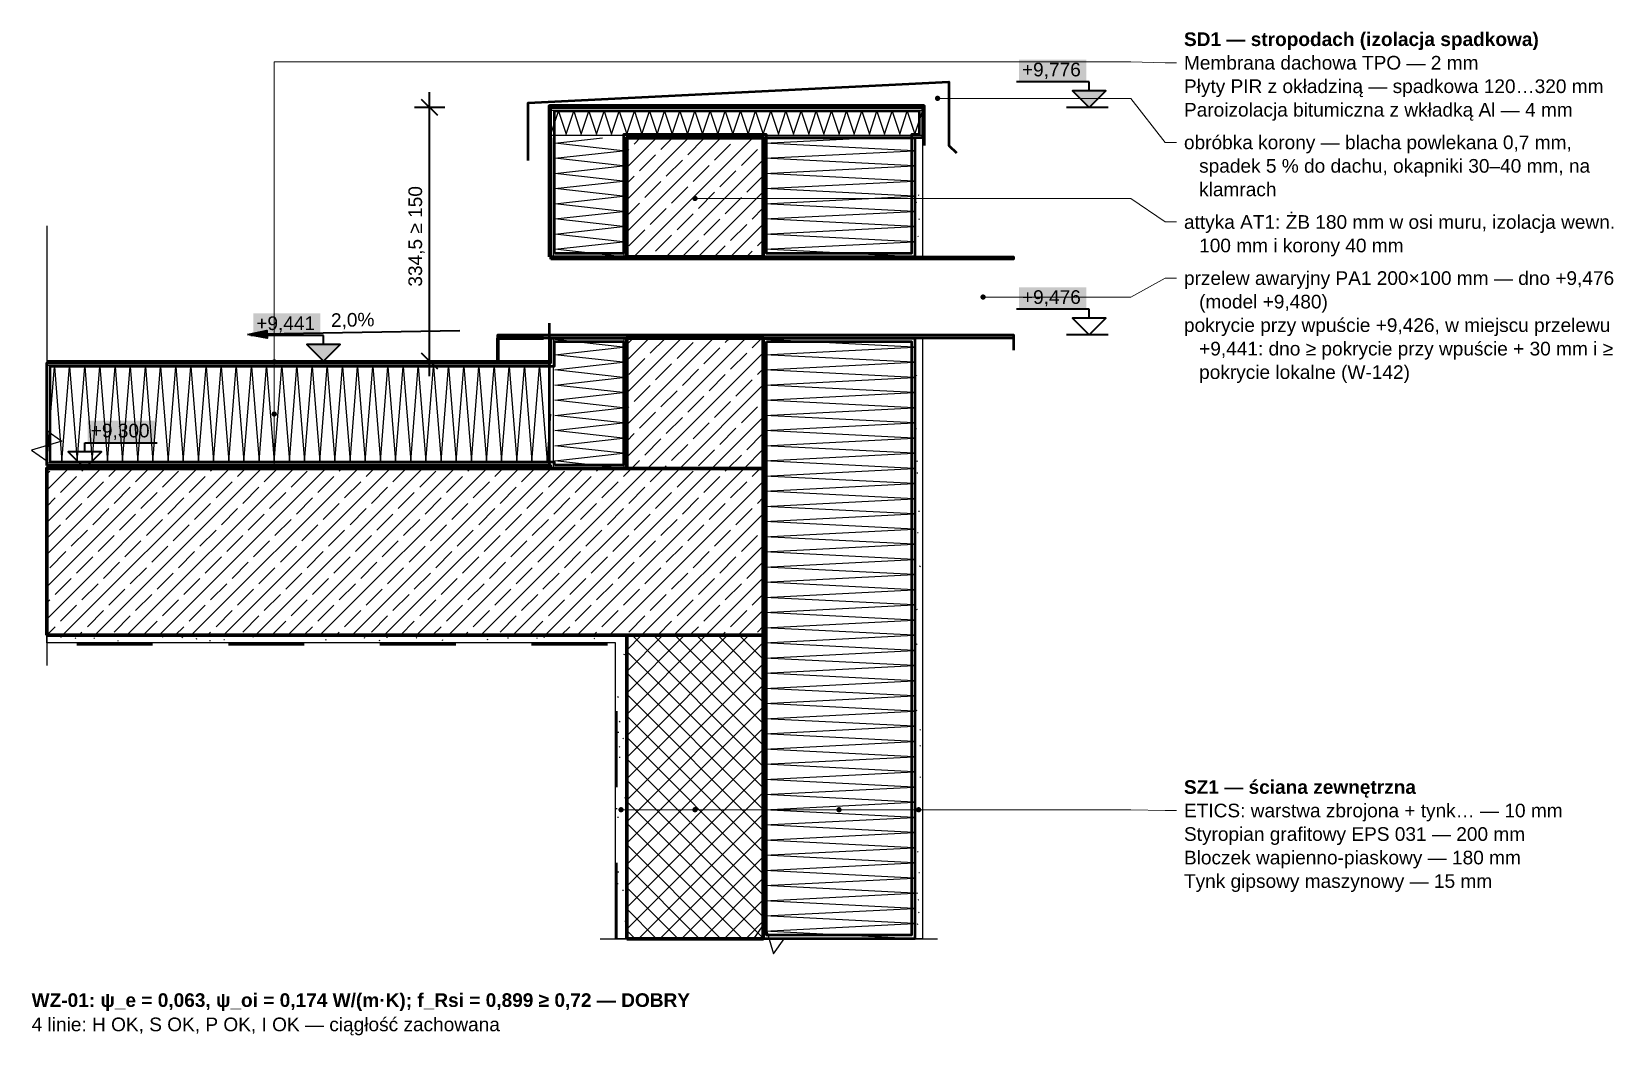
# Model space of a CAD drawing. Header units: metres. Extents: x -0.8 to 45.3, y -0.9 to 0.6.
# Drawn here: x -0.77 to 1.316, y -0.747 to 0.576 of the extents above; entities that cross this region are included whole.
import ezdxf

# ---------------------------------------------------------------- set-up
doc = ezdxf.new("R2010")
doc.units = ezdxf.units.M
doc.linetypes.add('KRESKOWA', pattern=[5.25, 4.2, -1.05])
for name, color, linetype, lineweight, true_color in [('A-DET-HYDRO', 5, 'Continuous', 50, 0x1565c0), ('A-DET-IZOL', 30, 'Continuous', 35, 0xef6c00), ('A-DET-PARO', 6, 'Continuous', 35, 0x7b1fa2), ('A-DET-SZCZEL', 1, 'KRESKOWA', 35, 0xd32f2f)]:
    doc.layers.add(name, color=color, linetype=linetype, lineweight=lineweight, true_color=true_color)
for name, color, linetype, lineweight in [('A-DET-OBROBKI', 7, 'Continuous', 35), ('A-DET-OPIS', 2, 'Continuous', 25), ('A-DET-PRZERWA', 8, 'Continuous', 25), ('A-KRESKOWANIE', 8, 'Continuous', 18), ('A-MASKA', 7, 'Continuous', 18), ('A-OPISY', 2, 'Continuous', 25), ('A-RZEDNE', 1, 'Continuous', 25), ('A-SCIANY-IZOL', 4, 'Continuous', 35), ('A-SCIANY-KONSTR', 7, 'Continuous', 50), ('A-SCIANY-WYK', 8, 'Continuous', 18), ('A-SYMBOLE', 2, 'Continuous', 25), ('A-WYMIARY', 1, 'Continuous', 25), ('A-WYPELNIENIA', 9, 'Continuous', 18)]:
    doc.layers.add(name, color=color, linetype=linetype, lineweight=lineweight)
doc.styles.add('PL_ARIAL', font='arial.ttf')
doc.styles.add('PL_ARIAL_B', font='arialbd.ttf')

msp = doc.modelspace()

# ---------------------------------------------------------------- texts
at = {"layer": 'A-DET-OPIS', "style": 'PL_ARIAL_B'}
msp.add_text('WZ-01: ψ_e = 0,063, ψ_oi = 0,174 W/(m·K); f_Rsi = 0,899 ≥ 0,72 — DOBRY', height=0.018, dxfattribs=at).set_placement((-0.77, -0.71))
at = {"layer": 'A-DET-OPIS', "true_color": 0x1a7f37, "style": 'PL_ARIAL'}
msp.add_text('4 linie: H OK, S OK, P OK, I OK — ciągłość zachowana', height=0.018, dxfattribs=at).set_placement((-0.77, -0.742))
at = {"layer": 'A-OPISY'}
for s, style, p in [('SD1 — stropodach (izolacja spadkowa)', 'PL_ARIAL_B', (0.75, 0.557)), ('Membrana dachowa TPO — 2 mm', 'PL_ARIAL', (0.75, 0.526)), ('Płyty PIR z okładziną — spadkowa 120…320 mm', 'PL_ARIAL', (0.75, 0.495)), ('Paroizolacja bitumiczna z wkładką Al — 4 mm', 'PL_ARIAL', (0.75, 0.464)), ('obróbka korony — blacha powlekana 0,7 mm,', 'PL_ARIAL', (0.75, 0.421)), ('spadek 5 % do dachu, okapniki 30–40 mm, na', 'PL_ARIAL', (0.77, 0.39)), ('klamrach', 'PL_ARIAL', (0.77, 0.359)), ('attyka AT1: ŻB 180 mm w osi muru, izolacja wewn.', 'PL_ARIAL', (0.75, 0.316)), ('100 mm i korony 40 mm', 'PL_ARIAL', (0.77, 0.285)), ('przelew awaryjny PA1 200×100 mm — dno +9,476', 'PL_ARIAL', (0.75, 0.242)), ('(model +9,480)', 'PL_ARIAL', (0.77, 0.211)), ('pokrycie przy wpuście +9,426, w miejscu przelewu', 'PL_ARIAL', (0.75, 0.18)), ('+9,441: dno ≥ pokrycie przy wpuście + 30 mm i ≥', 'PL_ARIAL', (0.77, 0.149)), ('pokrycie lokalne (W-142)', 'PL_ARIAL', (0.77, 0.118)), ('SZ1 — ściana zewnętrzna', 'PL_ARIAL_B', (0.75, -0.429)), ('ETICS: warstwa zbrojona + tynk… — 10 mm', 'PL_ARIAL', (0.75, -0.46)), ('Styropian grafitowy EPS 031 — 200 mm', 'PL_ARIAL', (0.75, -0.491)), ('Bloczek wapienno-piaskowy — 180 mm', 'PL_ARIAL', (0.75, -0.522)), ('Tynk gipsowy maszynowy — 15 mm', 'PL_ARIAL', (0.75, -0.553))]:
    msp.add_text(s, height=0.018, dxfattribs=dict(at, style=style)).set_placement(p)
at = {"layer": 'A-RZEDNE', "style": 'PL_ARIAL'}
for s, p in [('+9,776', (0.5363, 0.517)), ('+9,476', (0.5363, 0.217)), ('+9,441', (-0.4737, 0.1825)), ('+9,300', (-0.692, 0.041))]:
    msp.add_text(s, height=0.018, dxfattribs=at).set_placement(p)
at = {"layer": 'A-SYMBOLE', "style": 'PL_ARIAL'}
msp.add_text('2,0%', height=0.018, rotation=1.023, dxfattribs=at).set_placement((-0.375, 0.1865))
at = {"layer": 'A-WYMIARY', "style": 'PL_ARIAL'}
msp.add_text('334,5 ≥ 150', height=0.018, rotation=90, dxfattribs=at).set_placement((-0.255, 0.2397))

# ---------------------------------------------------------------- hatches: boundary and pattern name
at = {"layer": 'A-MASKA', "true_color": 0xffffff}
for points in [[(0.5323, 0.509), (0.621, 0.509), (0.621, 0.539), (0.5323, 0.539)], [(0.5323, 0.209), (0.621, 0.209), (0.621, 0.239), (0.5323, 0.239)], [(-0.4777, 0.1745), (-0.389, 0.1745), (-0.389, 0.2045), (-0.4777, 0.2045)], [(-0.696, 0.033), (-0.6073, 0.033), (-0.6073, 0.063), (-0.696, 0.063)]]:
    msp.add_hatch(color=7, dxfattribs=at).paths.add_polyline_path(points)
at = {"layer": 'A-OPISY', "true_color": 0x000000}
for points in [[(0.4285, 0.488), (0.4284, 0.4889), (0.428, 0.4897), (0.4275, 0.4905), (0.4268, 0.491), (0.4259, 0.4914), (0.425, 0.4915), (0.4241, 0.4914), (0.4233, 0.491), (0.4225, 0.4905), (0.422, 0.4897), (0.4216, 0.4889), (0.4215, 0.488), (0.4216, 0.4871), (0.422, 0.4863), (0.4225, 0.4855), (0.4233, 0.485), (0.4241, 0.4846), (0.425, 0.4845), (0.4259, 0.4846), (0.4268, 0.485), (0.4275, 0.4855), (0.428, 0.4863), (0.4284, 0.4871)], [(0.1085, 0.356), (0.1084, 0.3569), (0.108, 0.3577), (0.1075, 0.3585), (0.1067, 0.359), (0.1059, 0.3594), (0.105, 0.3595), (0.1041, 0.3594), (0.1032, 0.359), (0.1025, 0.3585), (0.102, 0.3577), (0.1016, 0.3569), (0.1015, 0.356), (0.1016, 0.3551), (0.102, 0.3543), (0.1025, 0.3535), (0.1032, 0.353), (0.1041, 0.3526), (0.105, 0.3525), (0.1059, 0.3526), (0.1067, 0.353), (0.1075, 0.3535), (0.108, 0.3543), (0.1084, 0.3551)], [(0.4885, 0.226), (0.4884, 0.2269), (0.488, 0.2278), (0.4875, 0.2285), (0.4868, 0.229), (0.4859, 0.2294), (0.485, 0.2295), (0.4841, 0.2294), (0.4833, 0.229), (0.4825, 0.2285), (0.482, 0.2278), (0.4816, 0.2269), (0.4815, 0.226), (0.4816, 0.2251), (0.482, 0.2243), (0.4825, 0.2235), (0.4833, 0.223), (0.4841, 0.2226), (0.485, 0.2225), (0.4859, 0.2226), (0.4868, 0.223), (0.4875, 0.2235), (0.488, 0.2243), (0.4884, 0.2251)], [(-0.4465, 0.1405), (-0.4466, 0.1414), (-0.447, 0.1422), (-0.4475, 0.143), (-0.4483, 0.1435), (-0.4491, 0.1439), (-0.45, 0.144), (-0.4509, 0.1439), (-0.4517, 0.1435), (-0.4525, 0.143), (-0.453, 0.1422), (-0.4534, 0.1414), (-0.4535, 0.1405), (-0.4534, 0.1396), (-0.453, 0.1387), (-0.4525, 0.138), (-0.4517, 0.1375), (-0.4509, 0.1371), (-0.45, 0.137), (-0.4491, 0.1371), (-0.4483, 0.1375), (-0.4475, 0.138), (-0.447, 0.1387), (-0.4466, 0.1396)], [(-0.4465, 0.0717), (-0.4466, 0.0727), (-0.447, 0.0735), (-0.4475, 0.0742), (-0.4483, 0.0748), (-0.4491, 0.0751), (-0.45, 0.0752), (-0.4509, 0.0751), (-0.4517, 0.0748), (-0.4525, 0.0742), (-0.453, 0.0735), (-0.4534, 0.0727), (-0.4535, 0.0717), (-0.4534, 0.0708), (-0.453, 0.07), (-0.4525, 0.0693), (-0.4517, 0.0687), (-0.4509, 0.0684), (-0.45, 0.0682), (-0.4491, 0.0684), (-0.4483, 0.0687), (-0.4475, 0.0693), (-0.447, 0.07), (-0.4466, 0.0708)], [(-0.4465, 0.002), (-0.4466, 0.0029), (-0.447, 0.0037), (-0.4475, 0.0045), (-0.4483, 0.005), (-0.4491, 0.0054), (-0.45, 0.0055), (-0.4509, 0.0054), (-0.4517, 0.005), (-0.4525, 0.0045), (-0.453, 0.0037), (-0.4534, 0.0029), (-0.4535, 0.002), (-0.4534, 0.0011), (-0.453, 0.0002), (-0.4525, -0.0005), (-0.4517, -0.001), (-0.4509, -0.0014), (-0.45, -0.0015), (-0.4491, -0.0014), (-0.4483, -0.001), (-0.4475, -0.0005), (-0.447, 0.0002), (-0.4466, 0.0011)], [(0.011, -0.45), (0.0109, -0.4491), (0.0105, -0.4483), (0.01, -0.4475), (0.0092, -0.447), (0.0084, -0.4466), (0.0075, -0.4465), (0.0066, -0.4466), (0.0057, -0.447), (0.005, -0.4475), (0.0045, -0.4483), (0.0041, -0.4491), (0.004, -0.45), (0.0041, -0.4509), (0.0045, -0.4517), (0.005, -0.4525), (0.0057, -0.453), (0.0066, -0.4534), (0.0075, -0.4535), (0.0084, -0.4534), (0.0092, -0.453), (0.01, -0.4525), (0.0105, -0.4517), (0.0109, -0.4509)], [(0.1085, -0.45), (0.1084, -0.4491), (0.108, -0.4483), (0.1075, -0.4475), (0.1067, -0.447), (0.1059, -0.4466), (0.105, -0.4465), (0.1041, -0.4466), (0.1032, -0.447), (0.1025, -0.4475), (0.102, -0.4483), (0.1016, -0.4491), (0.1015, -0.45), (0.1016, -0.4509), (0.102, -0.4517), (0.1025, -0.4525), (0.1032, -0.453), (0.1041, -0.4534), (0.105, -0.4535), (0.1059, -0.4534), (0.1067, -0.453), (0.1075, -0.4525), (0.108, -0.4517), (0.1084, -0.4509)], [(0.2985, -0.45), (0.2984, -0.4491), (0.298, -0.4483), (0.2975, -0.4475), (0.2968, -0.447), (0.2959, -0.4466), (0.295, -0.4465), (0.2941, -0.4466), (0.2933, -0.447), (0.2925, -0.4475), (0.292, -0.4483), (0.2916, -0.4491), (0.2915, -0.45), (0.2916, -0.4509), (0.292, -0.4517), (0.2925, -0.4525), (0.2933, -0.453), (0.2941, -0.4534), (0.295, -0.4535), (0.2959, -0.4534), (0.2968, -0.453), (0.2975, -0.4525), (0.298, -0.4517), (0.2984, -0.4509)], [(0.4035, -0.45), (0.4034, -0.4491), (0.403, -0.4483), (0.4025, -0.4475), (0.4017, -0.447), (0.4009, -0.4466), (0.4, -0.4465), (0.3991, -0.4466), (0.3983, -0.447), (0.3975, -0.4475), (0.397, -0.4483), (0.3966, -0.4491), (0.3965, -0.45), (0.3966, -0.4509), (0.397, -0.4517), (0.3975, -0.4525), (0.3983, -0.453), (0.3991, -0.4534), (0.4, -0.4535), (0.4009, -0.4534), (0.4017, -0.453), (0.4025, -0.4525), (0.403, -0.4517), (0.4034, -0.4509)]]:
    msp.add_hatch(color=7, dxfattribs=at).paths.add_polyline_path(points)
at = {"layer": 'A-RZEDNE', "true_color": 0x000000}
for points in [[(0.625, 0.476), (0.647, 0.498), (0.603, 0.498)], [(-0.385, 0.1415), (-0.363, 0.1635), (-0.407, 0.1635)]]:
    msp.add_hatch(color=7, dxfattribs=at).paths.add_polyline_path(points)
at = {"layer": 'A-SYMBOLE', "true_color": 0x000000}
msp.add_hatch(color=7, dxfattribs=at).paths.add_polyline_path([(-0.485, 0.1765), (-0.4596, 0.1819), (-0.4594, 0.172)])
at = {"layer": 'A-WYPELNIENIA', "true_color": 0x000000}
for points in [[(-0.085, 0.279), (0.525, 0.279), (0.525, 0.276), (-0.085, 0.276)], [(-0.095, 0.176), (0.525, 0.176), (0.525, 0.172), (-0.155, 0.172), (-0.155, 0.176)]]:
    msp.add_hatch(color=7, dxfattribs=at).paths.add_polyline_path(points)

# ---------------------------------------------------------------- linework, layer by layer
at = {"layer": 'A-DET-HYDRO', "linetype": 'Continuous', "lineweight": 70, "ltscale": 0.01, "true_color": 0x1565c0, "flags": 128}
for points in [[(-0.087, 0.279), (-0.087, 0.478), (0.407, 0.478), (0.407, 0.426)], [(-0.75, 0.1405), (-0.155, 0.1405), (-0.155, 0.172), (-0.095, 0.172)], [(-0.75, 0.1405), (-0.085, 0.1405)]]:
    msp.add_lwpolyline(points, dxfattribs=at)
at = {"layer": 'A-DET-IZOL', "lineweight": 50, "ltscale": 0.01, "true_color": 0xef6c00}
for points in [[(-0.0805, 0.2835), (-0.0805, 0.4715), (0.4005, 0.4715), (0.4005, 0.4405), (0.3905, 0.4405), (0.3905, 0.2835), (0.1995, 0.2835), (0.1995, 0.4405), (0.0105, 0.4405), (0.0105, 0.2835)], [(-0.0805, 0.0045), (-0.0805, 0.0085), (-0.7455, 0.0085), (-0.7455, 0.135), (-0.0805, 0.135), (-0.0805, 0.1675), (0.0105, 0.1675), (0.0105, 0.0045)], [(0.1995, 0.1675), (0.3905, 0.1675), (0.3905, -0.6155), (0.1995, -0.6155)]]:
    msp.add_lwpolyline(points, close=True, dxfattribs=at)
at = {"layer": 'A-DET-OBROBKI', "lineweight": 50, "ltscale": 0.01, "true_color": 0x000000}
for points in [[(-0.115, 0.406), (-0.115, 0.482), (0.44, 0.5098), (0.44, 0.426), (0.45, 0.416)], [(0.525, 0.172), (0.525, 0.156)]]:
    msp.add_lwpolyline(points, dxfattribs=at)
at = {"layer": 'A-DET-PARO', "linetype": 'Continuous', "lineweight": 50, "ltscale": 0.01, "true_color": 0x7b1fa2, "flags": 128}
for points in [[(-0.75, 0.002), (-0.087, 0.002), (-0.087, 0.1915)], [(-0.75, 0.002), (-0.085, 0.002)]]:
    msp.add_lwpolyline(points, dxfattribs=at)
at = {"layer": 'A-DET-PRZERWA', "lineweight": 25, "ltscale": 0.01, "true_color": 0x000000}
for points in [[(-0.75, 0.32), (-0.75, 0.05), (-0.73, 0.036), (-0.77, 0.024), (-0.75, 0.01), (-0.75, -0.26)], [(-0.02, -0.62), (0.1825, -0.62), (0.1965, -0.6), (0.2085, -0.64), (0.2225, -0.62), (0.425, -0.62)]]:
    msp.add_lwpolyline(points, dxfattribs=at)
at = {"layer": 'A-DET-SZCZEL', "linetype": 'KRESKOWA', "lineweight": 50, "ltscale": 0.01, "true_color": 0xd32f2f, "flags": 128}
msp.add_lwpolyline([(0.0015, -0.62), (0.0015, -0.232), (-0.75, -0.232)], dxfattribs=at)
at = {"layer": 'A-KRESKOWANIE', "lineweight": 25, "ltscale": 0.01}
for points in [[(-0.085, 0.4725), (0.405, 0.4725)], [(-0.085, 0.441), (-0.075, 0.471), (-0.065, 0.441), (-0.055, 0.471), (-0.045, 0.441), (-0.035, 0.471), (-0.025, 0.441), (-0.015, 0.471), (-0.005, 0.441), (0.005, 0.471), (0.015, 0.441), (0.025, 0.471), (0.035, 0.441), (0.045, 0.471), (0.055, 0.441), (0.065, 0.471), (0.075, 0.441), (0.085, 0.471), (0.095, 0.441), (0.105, 0.471), (0.115, 0.441), (0.125, 0.471), (0.135, 0.441), (0.145, 0.471), (0.155, 0.441), (0.165, 0.471), (0.175, 0.441), (0.185, 0.471), (0.195, 0.441), (0.205, 0.471), (0.215, 0.441), (0.225, 0.471), (0.235, 0.441), (0.245, 0.471), (0.255, 0.441), (0.265, 0.471), (0.275, 0.441), (0.285, 0.471), (0.295, 0.441), (0.305, 0.471), (0.315, 0.441), (0.325, 0.471), (0.335, 0.441), (0.345, 0.471), (0.355, 0.441), (0.365, 0.471), (0.375, 0.441), (0.385, 0.471), (0.395, 0.441), (0.405, 0.471)], [(-0.085, 0.4395), (0.405, 0.4395)], [(-0.0815, 0.279), (-0.0815, 0.436)], [(0.01, 0.279), (-0.08, 0.289), (0.01, 0.299), (-0.08, 0.309), (0.01, 0.319), (-0.08, 0.329), (0.01, 0.339), (-0.08, 0.349), (0.01, 0.359), (-0.08, 0.369), (0.01, 0.379), (-0.08, 0.389), (0.01, 0.399), (-0.08, 0.409), (0.01, 0.419), (-0.08, 0.429), (-0.017, 0.436)], [(0.0115, 0.279), (0.0115, 0.436)], [(0.015, 0.312), (0.139, 0.436)], [(0.015, 0.3544), (0.0966, 0.436)], [(0.015, 0.3968), (0.0542, 0.436)], [(0.015, 0.4181), (0.0177, 0.4207)], [(0.0244, 0.279), (0.1814, 0.436)], [(0.0247, 0.4278), (0.0329, 0.436)], [(0.0601, 0.4207), (0.0754, 0.436)], [(0.0955, 0.4137), (0.1167, 0.4349)], [(0.1308, 0.4066), (0.152, 0.4278)], [(0.1591, 0.4349), (0.1602, 0.436)], [(0.1662, 0.3995), (0.1874, 0.4207)], [(0.1945, 0.4278), (0.195, 0.4283)], [(0.3935, 0.279), (0.1965, 0.289), (0.3935, 0.299), (0.1965, 0.309), (0.3935, 0.319), (0.1965, 0.329), (0.3935, 0.339), (0.1965, 0.349), (0.3935, 0.359), (0.1965, 0.369), (0.3935, 0.379), (0.1965, 0.389), (0.3935, 0.399), (0.1965, 0.409), (0.3935, 0.419), (0.1965, 0.429), (0.3344, 0.436)], [(0.0318, 0.3924), (0.053, 0.4137)], [(0.0669, 0.279), (0.195, 0.4071)], [(0.0672, 0.3854), (0.0884, 0.4066)], [(0.1025, 0.3783), (0.1237, 0.3995)], [(0.015, 0.3756), (0.0247, 0.3854)], [(0.0389, 0.3571), (0.0601, 0.3783)], [(0.1379, 0.3712), (0.1591, 0.3924)], [(0.1732, 0.3642), (0.1945, 0.3854)], [(0.0742, 0.35), (0.0955, 0.3712)], [(0.1093, 0.279), (0.195, 0.3647)], [(0.1096, 0.3429), (0.1308, 0.3642)], [(0.145, 0.3359), (0.1662, 0.3571)], [(0.4008, 0.3599), (0.3997, 0.3602)], [(0.015, 0.3332), (0.0318, 0.35)], [(0.046, 0.3217), (0.0672, 0.3429)], [(0.0813, 0.3147), (0.1025, 0.3359)], [(0.1803, 0.3288), (0.195, 0.3435)], [(0.3965, 0.3507), (0.3976, 0.3512)], [(0.0177, 0.2934), (0.0389, 0.3147)], [(0.1167, 0.3076), (0.1379, 0.3288)], [(0.1517, 0.279), (0.195, 0.3223)], [(0.152, 0.3005), (0.1732, 0.3217)], [(0.4009, 0.3284), (0.401, 0.3296)], [(0.053, 0.2864), (0.0742, 0.3076)], [(0.0884, 0.2793), (0.1096, 0.3005)], [(0.1305, 0.279), (0.145, 0.2934)], [(0.1874, 0.2934), (0.195, 0.3011)], [(0.3997, 0.3054), (0.3995, 0.3065)], [(0.0457, 0.279), (0.046, 0.2793)], [(0.1729, 0.279), (0.1803, 0.2864)], [(0.1941, 0.279), (0.195, 0.2799)], [(-0.0815, 0), (-0.0815, 0.172)], [(0.01, 0), (-0.08, 0.01), (0.01, 0.02), (-0.08, 0.03), (0.01, 0.04), (-0.08, 0.05), (0.01, 0.06), (-0.08, 0.07), (0.01, 0.08), (-0.08, 0.09), (0.01, 0.1), (-0.08, 0.11), (0.01, 0.12), (-0.08, 0.13), (0.01, 0.14), (-0.08, 0.15), (0.01, 0.16), (-0.08, 0.17), (-0.062, 0.172)], [(0.0115, 0), (0.0115, 0.172)], [(0.015, 0.015), (0.172, 0.172)], [(0.015, 0.0574), (0.1296, 0.172)], [(0.015, 0.0999), (0.0871, 0.172)], [(0.015, 0.1423), (0.0447, 0.172)], [(0.015, 0.1635), (0.0235, 0.172)], [(0.046, 0.152), (0.0659, 0.172)], [(0.145, 0.1662), (0.1508, 0.172)], [(0.1803, 0.1591), (0.1932, 0.172)], [(0.3935, -0.62), (0.1965, -0.61), (0.3935, -0.6), (0.1965, -0.59), (0.3935, -0.58), (0.1965, -0.57), (0.3935, -0.56), (0.1965, -0.55), (0.3935, -0.54), (0.1965, -0.53), (0.3935, -0.52), (0.1965, -0.51), (0.3935, -0.5), (0.1965, -0.49), (0.3935, -0.48), (0.1965, -0.47), (0.3935, -0.46), (0.1965, -0.45), (0.3935, -0.44), (0.1965, -0.43), (0.3935, -0.42), (0.1965, -0.41), (0.3935, -0.4), (0.1965, -0.39), (0.3935, -0.38), (0.1965, -0.37), (0.3935, -0.36), (0.1965, -0.35), (0.3935, -0.34), (0.1965, -0.33), (0.3935, -0.32), (0.1965, -0.31), (0.3935, -0.3), (0.1965, -0.29), (0.3935, -0.28), (0.1965, -0.27), (0.3935, -0.26), (0.1965, -0.25), (0.3935, -0.24), (0.1965, -0.23), (0.3935, -0.22), (0.1965, -0.21), (0.3935, -0.2), (0.1965, -0.19), (0.3935, -0.18), (0.1965, -0.17), (0.3935, -0.16), (0.1965, -0.15), (0.3935, -0.14), (0.1965, -0.13), (0.3935, -0.12), (0.1965, -0.11), (0.3935, -0.1), (0.1965, -0.09), (0.3935, -0.08), (0.1965, -0.07), (0.3935, -0.06), (0.1965, -0.05), (0.3935, -0.04), (0.1965, -0.03), (0.3935, -0.02), (0.1965, -0.01), (0.3935, 0), (0.1965, 0.01), (0.3935, 0.02), (0.1965, 0.03), (0.3935, 0.04), (0.1965, 0.05), (0.3935, 0.06), (0.1965, 0.07), (0.3935, 0.08), (0.1965, 0.09), (0.3935, 0.1), (0.1965, 0.11), (0.3935, 0.12), (0.1965, 0.13), (0.3935, 0.14), (0.1965, 0.15), (0.3935, 0.16), (0.1965, 0.17), (0.2359, 0.172)], [(0.0424, 0), (0.195, 0.1526)], [(0.0813, 0.145), (0.1025, 0.1662)], [(0.1167, 0.1379), (0.1379, 0.1591)], [(0.152, 0.1308), (0.1732, 0.152)], [(-0.75, 0.136), (-0.085, 0.136)], [(-0.75, 0.009), (-0.74, 0.1345), (-0.73, 0.009), (-0.72, 0.1345), (-0.71, 0.009), (-0.7, 0.1345), (-0.69, 0.009), (-0.68, 0.1345), (-0.67, 0.009), (-0.66, 0.1345), (-0.65, 0.009), (-0.64, 0.1345), (-0.63, 0.009), (-0.62, 0.1345), (-0.61, 0.009), (-0.6, 0.1345), (-0.59, 0.009), (-0.58, 0.1345), (-0.57, 0.009), (-0.56, 0.1345), (-0.55, 0.009), (-0.54, 0.1345), (-0.53, 0.009), (-0.52, 0.1345), (-0.51, 0.009), (-0.5, 0.1345), (-0.49, 0.009), (-0.48, 0.1345), (-0.47, 0.009), (-0.46, 0.1345), (-0.45, 0.009), (-0.44, 0.1345), (-0.43, 0.009), (-0.42, 0.1345), (-0.41, 0.009), (-0.4, 0.1345), (-0.39, 0.009), (-0.38, 0.1345), (-0.37, 0.009), (-0.36, 0.1345), (-0.35, 0.009), (-0.34, 0.1345), (-0.33, 0.009), (-0.32, 0.1345), (-0.31, 0.009), (-0.3, 0.1345), (-0.29, 0.009), (-0.28, 0.1345), (-0.27, 0.009), (-0.26, 0.1345), (-0.25, 0.009), (-0.24, 0.1345), (-0.23, 0.009), (-0.22, 0.1345), (-0.21, 0.009), (-0.2, 0.1345), (-0.19, 0.009), (-0.18, 0.1345), (-0.17, 0.009), (-0.16, 0.1345), (-0.15, 0.009), (-0.14, 0.1345), (-0.13, 0.009), (-0.12, 0.1345), (-0.11, 0.009), (-0.1, 0.1345), (-0.09, 0.009), (-0.085, 0.0717)], [(0.0177, 0.1237), (0.0389, 0.145)], [(0.053, 0.1167), (0.0742, 0.1379)], [(0.0884, 0.1096), (0.1096, 0.1308)], [(0.1874, 0.1237), (0.195, 0.1314)], [(0.0247, 0.0884), (0.046, 0.1096)], [(0.0849, 0), (0.195, 0.1101)], [(0.1237, 0.1025), (0.145, 0.1237)], [(0.1591, 0.0955), (0.1803, 0.1167)], [(0.397, 0.1225), (0.3977, 0.1234)], [(0.0601, 0.0813), (0.0813, 0.1025)], [(0.0955, 0.0742), (0.1167, 0.0955)], [(0.1308, 0.0672), (0.152, 0.0884)], [(0.1945, 0.0884), (0.195, 0.0889)], [(0.015, 0.0786), (0.0177, 0.0813)], [(0.0318, 0.053), (0.053, 0.0742)], [(0.0672, 0.046), (0.0884, 0.0672)], [(0.1273, 0), (0.195, 0.0677)], [(0.1662, 0.0601), (0.1874, 0.0813)], [(0.015, 0.0362), (0.0247, 0.046)], [(0.1025, 0.0389), (0.1237, 0.0601)], [(0.1379, 0.0318), (0.1591, 0.053)], [(0.1732, 0.0247), (0.1945, 0.046)], [(0.3972, 0.052), (0.3962, 0.0527)], [(0.0389, 0.0177), (0.0601, 0.0389)], [(0.0742, 0.0106), (0.0955, 0.0318)], [(0.1096, 0.0035), (0.1308, 0.0247)], [(0.1697, 0), (0.195, 0.0253)], [(-0.75, 0.0075), (-0.085, 0.0075)], [(-0.75, -0.1985), (-0.5515, 0)], [(-0.75, -0.156), (-0.594, 0)], [(-0.75, -0.1136), (-0.6364, 0)], [(-0.75, -0.0712), (-0.6788, 0)], [(-0.75, -0.0288), (-0.7212, 0)], [(-0.7291, -0.22), (-0.5091, 0)], [(-0.7036, -0.0035), (-0.7, 0)], [(-0.6867, -0.22), (-0.4667, 0)], [(-0.6682, -0.0106), (-0.6576, 0)], [(-0.6443, -0.22), (-0.4243, 0)], [(-0.6329, -0.0177), (-0.6152, 0)], [(-0.6018, -0.22), (-0.3818, 0)], [(-0.5594, -0.22), (-0.3394, 0)], [(-0.5339, -0.0035), (-0.5303, 0)], [(-0.517, -0.22), (-0.297, 0)], [(-0.4985, -0.0106), (-0.4879, 0)], [(-0.4746, -0.22), (-0.2546, 0)], [(-0.4632, -0.0177), (-0.4455, 0)], [(-0.4321, -0.22), (-0.2121, 0)], [(-0.3897, -0.22), (-0.1697, 0)], [(-0.3642, -0.0035), (-0.3606, 0)], [(-0.3473, -0.22), (-0.1273, 0)], [(-0.3288, -0.0106), (-0.3182, 0)], [(-0.3049, -0.22), (-0.0849, 0)], [(-0.2934, -0.0177), (-0.2758, 0)], [(-0.2624, -0.22), (-0.0424, 0)], [(-0.22, -0.22), (0, 0)], [(-0.1945, -0.0035), (-0.1909, 0)], [(-0.1776, -0.22), (0.0424, 0)], [(-0.1591, -0.0106), (-0.1485, 0)], [(-0.1351, -0.22), (0.0849, 0)], [(-0.1237, -0.0177), (-0.1061, 0)], [(-0.0927, -0.22), (0.1273, 0)], [(-0.0503, -0.22), (0.1697, 0)], [(-0.0247, -0.0035), (-0.0212, 0)], [(0.0106, -0.0106), (0.0212, 0)], [(0.0212, 0), (0.0318, 0.0106)], [(0.046, -0.0177), (0.0636, 0)], [(0.0636, 0), (0.0672, 0.0035)], [(0.145, -0.0035), (0.1485, 0)], [(0.1485, 0), (0.1662, 0.0177)], [(0.1803, -0.0106), (0.1909, 0)], [(0.1909, 0), (0.195, 0.0041)], [(0.3983, 0.0089), (0.3982, 0.01)], [(-0.75, -0.0075), (-0.746, -0.0035)], [(-0.7319, -0.0318), (-0.7106, -0.0106)], [(-0.6965, -0.0389), (-0.6753, -0.0177)], [(-0.5975, -0.0247), (-0.5763, -0.0035)], [(-0.5621, -0.0318), (-0.5409, -0.0106)], [(-0.5268, -0.0389), (-0.5056, -0.0177)], [(-0.4278, -0.0247), (-0.4066, -0.0035)], [(-0.3924, -0.0318), (-0.3712, -0.0106)], [(-0.3571, -0.0389), (-0.3359, -0.0177)], [(-0.2581, -0.0247), (-0.2369, -0.0035)], [(-0.2227, -0.0318), (-0.2015, -0.0106)], [(-0.1874, -0.0389), (-0.1662, -0.0177)], [(-0.0884, -0.0247), (-0.0672, -0.0035)], [(-0.053, -0.0318), (-0.0318, -0.0106)], [(-0.0177, -0.0389), (0.0035, -0.0177)], [(-0.0079, -0.22), (0.195, -0.0171)], [(0.0813, -0.0247), (0.1025, -0.0035)], [(0.1167, -0.0318), (0.1379, -0.0106)], [(0.152, -0.0389), (0.1732, -0.0177)], [(0.3985, -0.0066), (0.3983, -0.0054)], [(-0.75, -0.05), (-0.7389, -0.0389)], [(-0.6611, -0.046), (-0.6399, -0.0247)], [(-0.6258, -0.053), (-0.6046, -0.0318)], [(-0.5904, -0.0601), (-0.5692, -0.0389)], [(-0.4914, -0.046), (-0.4702, -0.0247)], [(-0.4561, -0.053), (-0.4349, -0.0318)], [(-0.4207, -0.0601), (-0.3995, -0.0389)], [(-0.3217, -0.046), (-0.3005, -0.0247)], [(-0.2864, -0.053), (-0.2652, -0.0318)], [(-0.251, -0.0601), (-0.2298, -0.0389)], [(-0.152, -0.046), (-0.1308, -0.0247)], [(-0.1167, -0.053), (-0.0955, -0.0318)], [(-0.0813, -0.0601), (-0.0601, -0.0389)], [(0.0177, -0.046), (0.0389, -0.0247)], [(0.053, -0.053), (0.0742, -0.0318)], [(0.0884, -0.0601), (0.1096, -0.0389)], [(0.1874, -0.046), (0.195, -0.0383)], [(-0.7248, -0.0672), (-0.7036, -0.046)], [(-0.6894, -0.0742), (-0.6682, -0.053)], [(-0.6541, -0.0813), (-0.6329, -0.0601)], [(-0.5551, -0.0672), (-0.5339, -0.046)], [(-0.5197, -0.0742), (-0.4985, -0.053)], [(-0.4844, -0.0813), (-0.4632, -0.0601)], [(-0.3854, -0.0672), (-0.3642, -0.046)], [(-0.35, -0.0742), (-0.3288, -0.053)], [(-0.3147, -0.0813), (-0.2934, -0.0601)], [(-0.2157, -0.0672), (-0.1945, -0.046)], [(-0.1803, -0.0742), (-0.1591, -0.053)], [(-0.145, -0.0813), (-0.1237, -0.0601)], [(-0.046, -0.0672), (-0.0247, -0.046)], [(-0.0106, -0.0742), (0.0106, -0.053)], [(0.0247, -0.0813), (0.046, -0.0601)], [(0.0346, -0.22), (0.195, -0.0596)], [(0.1237, -0.0672), (0.145, -0.046)], [(0.1591, -0.0742), (0.1803, -0.053)], [(0.4005, -0.057), (0.4008, -0.0558)], [(-0.75, -0.0924), (-0.7319, -0.0742)], [(-0.7177, -0.1025), (-0.6965, -0.0813)], [(-0.6187, -0.0884), (-0.5975, -0.0672)], [(-0.5834, -0.0955), (-0.5621, -0.0742)], [(-0.548, -0.1025), (-0.5268, -0.0813)], [(-0.449, -0.0884), (-0.4278, -0.0672)], [(-0.4137, -0.0955), (-0.3924, -0.0742)], [(-0.3783, -0.1025), (-0.3571, -0.0813)], [(-0.2793, -0.0884), (-0.2581, -0.0672)], [(-0.244, -0.0955), (-0.2227, -0.0742)], [(-0.2086, -0.1025), (-0.1874, -0.0813)], [(-0.1096, -0.0884), (-0.0884, -0.0672)], [(-0.0742, -0.0955), (-0.053, -0.0742)], [(-0.0389, -0.1025), (-0.0177, -0.0813)], [(0.0601, -0.0884), (0.0813, -0.0672)], [(0.0955, -0.0955), (0.1167, -0.0742)], [(0.1308, -0.1025), (0.152, -0.0813)], [(0.1945, -0.0813), (0.195, -0.0808)], [(-0.6824, -0.1096), (-0.6611, -0.0884)], [(-0.647, -0.1167), (-0.6258, -0.0955)], [(-0.6116, -0.1237), (-0.5904, -0.1025)], [(-0.5127, -0.1096), (-0.4914, -0.0884)], [(-0.4773, -0.1167), (-0.4561, -0.0955)], [(-0.4419, -0.1237), (-0.4207, -0.1025)], [(-0.3429, -0.1096), (-0.3217, -0.0884)], [(-0.3076, -0.1167), (-0.2864, -0.0955)], [(-0.2722, -0.1237), (-0.251, -0.1025)], [(-0.1732, -0.1096), (-0.152, -0.0884)], [(-0.1379, -0.1167), (-0.1167, -0.0955)], [(-0.1025, -0.1237), (-0.0813, -0.1025)], [(-0.0035, -0.1096), (0.0177, -0.0884)], [(0.0318, -0.1167), (0.053, -0.0955)], [(0.0672, -0.1237), (0.0884, -0.1025)], [(0.077, -0.22), (0.195, -0.102)], [(0.1662, -0.1096), (0.1874, -0.0884)], [(0.3996, -0.0849), (0.3985, -0.0848)], [(-0.746, -0.1308), (-0.7248, -0.1096)], [(-0.7106, -0.1379), (-0.6894, -0.1167)], [(-0.6753, -0.145), (-0.6541, -0.1237)], [(-0.5763, -0.1308), (-0.5551, -0.1096)], [(-0.5409, -0.1379), (-0.5197, -0.1167)], [(-0.5056, -0.145), (-0.4844, -0.1237)], [(-0.4066, -0.1308), (-0.3854, -0.1096)], [(-0.3712, -0.1379), (-0.35, -0.1167)], [(-0.3359, -0.145), (-0.3147, -0.1237)], [(-0.2369, -0.1308), (-0.2157, -0.1096)], [(-0.2015, -0.1379), (-0.1803, -0.1167)], [(-0.1662, -0.145), (-0.145, -0.1237)], [(-0.0672, -0.1308), (-0.046, -0.1096)], [(-0.0318, -0.1379), (-0.0106, -0.1167)], [(0.0035, -0.145), (0.0247, -0.1237)], [(0.1025, -0.1308), (0.1237, -0.1096)], [(0.1379, -0.1379), (0.1591, -0.1167)], [(0.1732, -0.145), (0.1945, -0.1237)], [(-0.7389, -0.1662), (-0.7177, -0.145)], [(-0.6399, -0.152), (-0.6187, -0.1308)], [(-0.6046, -0.1591), (-0.5834, -0.1379)], [(-0.5692, -0.1662), (-0.548, -0.145)], [(-0.4702, -0.152), (-0.449, -0.1308)], [(-0.4349, -0.1591), (-0.4137, -0.1379)], [(-0.3995, -0.1662), (-0.3783, -0.145)], [(-0.3005, -0.152), (-0.2793, -0.1308)], [(-0.2652, -0.1591), (-0.244, -0.1379)], [(-0.2298, -0.1662), (-0.2086, -0.145)], [(-0.1308, -0.152), (-0.1096, -0.1308)], [(-0.0955, -0.1591), (-0.0742, -0.1379)], [(-0.0601, -0.1662), (-0.0389, -0.145)], [(0.0389, -0.152), (0.0601, -0.1308)], [(0.0742, -0.1591), (0.0955, -0.1379)], [(0.1096, -0.1662), (0.1308, -0.145)], [(0.1194, -0.22), (0.195, -0.1444)], [(0.4018, -0.1295), (0.4025, -0.1285)], [(-0.7036, -0.1732), (-0.6824, -0.152)], [(-0.6682, -0.1803), (-0.647, -0.1591)], [(-0.6329, -0.1874), (-0.6116, -0.1662)], [(-0.5339, -0.1732), (-0.5127, -0.152)], [(-0.4985, -0.1803), (-0.4773, -0.1591)], [(-0.4632, -0.1874), (-0.4419, -0.1662)], [(-0.3642, -0.1732), (-0.3429, -0.152)], [(-0.3288, -0.1803), (-0.3076, -0.1591)], [(-0.2934, -0.1874), (-0.2722, -0.1662)], [(-0.1945, -0.1732), (-0.1732, -0.152)], [(-0.1591, -0.1803), (-0.1379, -0.1591)], [(-0.1237, -0.1874), (-0.1025, -0.1662)], [(-0.0247, -0.1732), (-0.0035, -0.152)], [(0.0106, -0.1803), (0.0318, -0.1591)], [(0.046, -0.1874), (0.0672, -0.1662)], [(0.145, -0.1732), (0.1662, -0.152)], [(0.1803, -0.1803), (0.195, -0.1656)], [(-0.75, -0.1772), (-0.746, -0.1732)], [(-0.7319, -0.2015), (-0.7106, -0.1803)], [(-0.6965, -0.2086), (-0.6753, -0.1874)], [(-0.5975, -0.1945), (-0.5763, -0.1732)], [(-0.5621, -0.2015), (-0.5409, -0.1803)], [(-0.5268, -0.2086), (-0.5056, -0.1874)], [(-0.4278, -0.1945), (-0.4066, -0.1732)], [(-0.3924, -0.2015), (-0.3712, -0.1803)], [(-0.3571, -0.2086), (-0.3359, -0.1874)], [(-0.2581, -0.1945), (-0.2369, -0.1732)], [(-0.2227, -0.2015), (-0.2015, -0.1803)], [(-0.1874, -0.2086), (-0.1662, -0.1874)], [(-0.0884, -0.1945), (-0.0672, -0.1732)], [(-0.053, -0.2015), (-0.0318, -0.1803)], [(-0.0177, -0.2086), (0.0035, -0.1874)], [(0.0813, -0.1945), (0.1025, -0.1732)], [(0.1167, -0.2015), (0.1379, -0.1803)], [(0.152, -0.2086), (0.1732, -0.1874)], [(0.1618, -0.22), (0.195, -0.1868)], [(0.3977, -0.1861), (0.3987, -0.1854)], [(-0.75, -0.2197), (-0.7389, -0.2086)], [(-0.6611, -0.2157), (-0.6399, -0.1945)], [(-0.6231, -0.22), (-0.6046, -0.2015)], [(-0.5806, -0.22), (-0.5692, -0.2086)], [(-0.4914, -0.2157), (-0.4702, -0.1945)], [(-0.4533, -0.22), (-0.4349, -0.2015)], [(-0.4109, -0.22), (-0.3995, -0.2086)], [(-0.3217, -0.2157), (-0.3005, -0.1945)], [(-0.2836, -0.22), (-0.2652, -0.2015)], [(-0.2412, -0.22), (-0.2298, -0.2086)], [(-0.152, -0.2157), (-0.1308, -0.1945)], [(-0.1139, -0.22), (-0.0955, -0.2015)], [(-0.0715, -0.22), (-0.0601, -0.2086)], [(0.0177, -0.2157), (0.0389, -0.1945)], [(0.0558, -0.22), (0.0742, -0.2015)], [(0.0982, -0.22), (0.1096, -0.2086)], [(0.1874, -0.2157), (0.195, -0.2081)], [(-0.7317, -0.2226), (-0.7306, -0.2222)], [(-0.7124, -0.2244), (-0.7117, -0.2234)], [(-0.7079, -0.22), (-0.7036, -0.2157)], [(-0.6872, -0.2241), (-0.6881, -0.2233)], [(-0.6561, -0.2274), (-0.6552, -0.2267)], [(-0.597, -0.2228), (-0.5974, -0.2217)], [(-0.5707, -0.2231), (-0.5714, -0.2222)], [(-0.5528, -0.2248), (-0.5518, -0.2241)], [(-0.5382, -0.22), (-0.5339, -0.2157)], [(-0.5352, -0.227), (-0.534, -0.2268)], [(-0.5154, -0.2261), (-0.5166, -0.2259)], [(-0.4779, -0.2224), (-0.4775, -0.2213)], [(-0.3822, -0.2261), (-0.3812, -0.2255)], [(-0.3685, -0.22), (-0.3642, -0.2157)], [(-0.3308, -0.2236), (-0.3303, -0.2225)], [(-0.3115, -0.2269), (-0.3104, -0.2264)], [(-0.3009, -0.2235), (-0.301, -0.2223)], [(-0.2621, -0.2237), (-0.2629, -0.2229)], [(-0.2273, -0.227), (-0.2284, -0.2265)], [(-0.1988, -0.22), (-0.1945, -0.2157)], [(-0.1688, -0.2258), (-0.1682, -0.2248)], [(-0.1412, -0.2236), (-0.1424, -0.2236)], [(-0.1037, -0.2236), (-0.1026, -0.2234)], [(-0.0942, -0.2225), (-0.0931, -0.2222)], [(-0.0291, -0.22), (-0.0247, -0.2157)], [(-0.027, -0.2246), (-0.0281, -0.2241)], [(0.015, -0.381), (0.176, -0.22)], [(0.015, -0.3527), (0.1477, -0.22)], [(0.015, -0.3244), (0.1194, -0.22)], [(0.015, -0.2961), (0.0911, -0.22)], [(0.015, -0.2678), (0.0628, -0.22)], [(0.015, -0.2396), (0.0346, -0.22)], [(0.015, -0.4093), (0.195, -0.2293)], [(0.195, -0.393), (0.022, -0.22)], [(0.195, -0.3647), (0.0503, -0.22)], [(0.195, -0.3364), (0.0786, -0.22)], [(0.195, -0.3081), (0.1069, -0.22)], [(0.195, -0.2799), (0.1351, -0.22)], [(0.1406, -0.22), (0.145, -0.2157)], [(0.195, -0.2516), (0.1634, -0.22)], [(0.195, -0.2233), (0.1917, -0.22)], [(0.0118, -0.2457), (0.012, -0.2445)], [(0.195, -0.4213), (0.015, -0.2413)], [(0.3971, -0.2319), (0.3979, -0.2311)], [(0.015, -0.4375), (0.195, -0.2575)], [(0.195, -0.4496), (0.015, -0.2696)], [(0.015, -0.4658), (0.195, -0.2858)], [(0.004, -0.3019), (0.003, -0.3012)], [(0.195, -0.4778), (0.015, -0.2978)], [(0.0055, -0.3343), (0.0063, -0.3334)], [(0.015, -0.4941), (0.195, -0.3141)], [(0.195, -0.5061), (0.015, -0.3261)], [(0.397, -0.3191), (0.398, -0.3186)], [(0.0041, -0.3486), (0.0041, -0.3474)], [(0.015, -0.5224), (0.195, -0.3424)], [(0.195, -0.5344), (0.015, -0.3544)], [(0.4026, -0.3449), (0.4016, -0.3442)], [(0.0049, -0.3675), (0.0059, -0.3667)], [(0.0108, -0.3564), (0.0099, -0.3556)], [(0.015, -0.5507), (0.195, -0.3707)], [(0.4018, -0.366), (0.4026, -0.3651)], [(0.0064, -0.3811), (0.0052, -0.3811)], [(0.195, -0.5627), (0.015, -0.3827)], [(0.015, -0.579), (0.195, -0.399)], [(0.195, -0.591), (0.015, -0.411)], [(0.4024, -0.4075), (0.4026, -0.4064)], [(0.0126, -0.4344), (0.0137, -0.434)], [(0.015, -0.6073), (0.195, -0.4273)], [(0.0022, -0.449), (0.0011, -0.4486)], [(0.195, -0.6193), (0.015, -0.4393)], [(0.0305, -0.62), (0.195, -0.4555)], [(0.3981, -0.4525), (0.3983, -0.4513)], [(0.0036, -0.4605), (0.0036, -0.4593)], [(0.1675, -0.62), (0.015, -0.4675)], [(0.1392, -0.62), (0.015, -0.4958)], [(0.0588, -0.62), (0.195, -0.4838)], [(0.0871, -0.62), (0.195, -0.5121)], [(0.3995, -0.5057), (0.3986, -0.505)], [(0.0033, -0.5319), (0.0045, -0.5318)], [(0.1109, -0.62), (0.015, -0.5241)], [(0.1154, -0.62), (0.195, -0.5404)], [(0.4001, -0.5329), (0.4013, -0.5327)], [(0.0032, -0.5482), (0.0033, -0.547)], [(0.0101, -0.557), (0.0102, -0.5558)], [(0.0826, -0.62), (0.015, -0.5524)], [(0.3977, -0.5599), (0.3989, -0.5596)], [(0.0543, -0.62), (0.015, -0.5807)], [(0.1437, -0.62), (0.195, -0.5687)], [(0.3993, -0.5689), (0.4003, -0.5682)], [(0.0126, -0.5971), (0.0138, -0.5971)], [(0.172, -0.62), (0.195, -0.597)], [(0.3981, -0.6008), (0.3992, -0.6003)], [(0.4005, -0.5857), (0.3997, -0.5849)], [(0.026, -0.62), (0.015, -0.609)]]:
    msp.add_lwpolyline(points, dxfattribs=at)
at = {"layer": 'A-OPISY', "lineweight": 18, "ltscale": 0.01}
for points in [[(-0.45, 0.1405), (-0.45, 0.536), (0.68, 0.536), (0.725, 0.535), (0.74, 0.535)], [(0.425, 0.488), (0.68, 0.488), (0.725, 0.43), (0.74, 0.43)], [(0.105, 0.356), (0.68, 0.356), (0.725, 0.325), (0.74, 0.325)], [(0.485, 0.226), (0.68, 0.226), (0.725, 0.251), (0.74, 0.251)], [(-0.45, 0.1405), (-0.45, 0.0717), (-0.45, 0.002)], [(0.4, -0.45), (0.295, -0.45), (0.105, -0.45), (0.0075, -0.45)], [(0.4, -0.45), (0.68, -0.45), (0.725, -0.451), (0.74, -0.451)]]:
    msp.add_lwpolyline(points, dxfattribs=at)
at = {"layer": 'A-RZEDNE', "lineweight": 35, "ltscale": 0.01}
for points in [[(0.625, 0.51), (0.5293, 0.51)], [(0.625, 0.498), (0.625, 0.51)], [(0.65, 0.476), (0.595, 0.476)], [(0.625, 0.21), (0.5293, 0.21)], [(0.625, 0.198), (0.625, 0.21)], [(-0.385, 0.1755), (-0.4807, 0.1755)], [(-0.385, 0.1635), (-0.385, 0.1755)], [(0.65, 0.176), (0.595, 0.176)], [(-0.36, 0.1415), (-0.415, 0.1415)], [(-0.7, 0.022), (-0.7, 0.034)], [(-0.7, 0.034), (-0.6043, 0.034)], [(-0.725, 0), (-0.67, 0)]]:
    msp.add_lwpolyline(points, dxfattribs=at)
for points in [[(0.625, 0.476), (0.647, 0.498), (0.603, 0.498)], [(0.625, 0.176), (0.647, 0.198), (0.603, 0.198)], [(-0.385, 0.1415), (-0.363, 0.1635), (-0.407, 0.1635)], [(-0.7, 0), (-0.678, 0.022), (-0.722, 0.022)]]:
    msp.add_lwpolyline(points, close=True, dxfattribs=at)
at = {"layer": 'A-SCIANY-IZOL', "lineweight": 50, "ltscale": 0.01}
for points in [[(-0.085, 0.279), (-0.085, 0.279), (-0.085, 0.476), (-0.085, 0.476), (-0.085, 0.476), (0.405, 0.476), (0.405, 0.476), (0.405, 0.476), (0.405, 0.436), (0.405, 0.436), (0.405, 0.436), (0.015, 0.436), (0.015, 0.436), (0.015, 0.436), (0.015, 0.436), (0.015, 0.436), (0.015, 0.436), (0.015, 0.436), (0.015, 0.436), (0.015, 0.436), (0.015, 0.436), (0.015, 0.436), (0.015, 0.436), (0.015, 0.436), (0.015, 0.436), (0.015, 0.436), (0.015, 0.436), (0.015, 0.436), (0.015, 0.279), (0.015, 0.279), (0.015, 0.279), (-0.085, 0.279)], [(0.195, 0.279), (0.195, 0.279), (0.195, 0.436), (0.195, 0.436), (0.195, 0.436), (0.395, 0.436), (0.395, 0.436), (0.395, 0.436), (0.395, 0.279), (0.395, 0.279), (0.395, 0.279), (0.195, 0.279)], [(-0.75, 0.004), (-0.75, 0.004), (-0.75, 0.1395), (-0.75, 0.1395), (-0.75, 0.1395), (-0.085, 0.1395), (-0.085, 0.1395), (-0.085, 0.1395), (-0.085, 0.1395), (-0.085, 0.1395), (-0.085, 0.1395), (-0.085, 0.1395), (-0.085, 0.1395), (-0.085, 0.1395), (-0.085, 0.1395), (-0.085, 0.1395), (-0.085, 0.1395), (-0.085, 0.1395), (-0.085, 0.1395), (-0.085, 0.1395), (-0.085, 0.1395), (-0.085, 0.1395), (-0.085, 0.172), (-0.085, 0.172), (-0.085, 0.172), (0.015, 0.172), (0.015, 0.172), (0.015, 0.172), (0.015, 0), (0.015, 0), (0.015, 0), (-0.085, 0), (-0.085, 0), (-0.085, 0), (-0.085, 0.004), (-0.085, 0.004), (-0.085, 0.004), (-0.085, 0.004), (-0.085, 0.004), (-0.085, 0.004), (-0.085, 0.004), (-0.085, 0.004), (-0.085, 0.004), (-0.085, 0.004), (-0.085, 0.004), (-0.085, 0.004), (-0.085, 0.004), (-0.085, 0.004), (-0.085, 0.004), (-0.085, 0.004), (-0.085, 0.004), (-0.75, 0.004)], [(0.195, 0.172), (0.195, 0.172), (0.195, 0.172), (0.395, 0.172), (0.395, 0.172), (0.395, 0.172), (0.395, -0.62), (0.395, -0.62), (0.395, -0.62), (0.195, -0.62), (0.195, -0.62), (0.195, -0.62)]]:
    msp.add_lwpolyline(points, close=True, dxfattribs=at)
at = {"layer": 'A-SCIANY-KONSTR', "lineweight": 70, "ltscale": 0.01}
for points in [[(0.015, 0.279), (0.015, 0.279), (0.015, 0.436), (0.015, 0.436), (0.015, 0.436), (0.195, 0.436), (0.195, 0.436), (0.195, 0.436), (0.195, 0.279), (0.195, 0.279), (0.195, 0.279), (0.015, 0.279)], [(0.015, 0), (0.015, 0), (0.015, 0.172), (0.015, 0.172), (0.015, 0.172), (0.195, 0.172), (0.195, 0.172), (0.195, 0.172), (0.195, 0), (0.195, 0), (0.195, 0), (0.015, 0)], [(-0.75, -0.22), (-0.75, -0.22), (-0.75, 0), (-0.75, 0), (-0.75, 0), (0.195, 0), (0.195, 0), (0.195, 0), (0.195, -0.22), (0.195, -0.22), (0.195, -0.22), (-0.75, -0.22)], [(0.015, -0.62), (0.015, -0.62), (0.015, -0.22), (0.015, -0.22), (0.015, -0.22), (0.195, -0.22), (0.195, -0.22), (0.195, -0.22), (0.195, -0.62), (0.195, -0.62), (0.195, -0.62), (0.015, -0.62)]]:
    msp.add_lwpolyline(points, close=True, dxfattribs=at)
at = {"layer": 'A-SCIANY-KONSTR', "lineweight": 50, "ltscale": 0.01}
for points in [[(-0.085, 0.276), (-0.085, 0.276), (-0.085, 0.279), (-0.085, 0.279), (-0.085, 0.279), (0.525, 0.279), (0.525, 0.279), (0.525, 0.279), (0.525, 0.276), (0.525, 0.276), (0.525, 0.276), (-0.085, 0.276)], [(-0.155, 0.172), (-0.155, 0.172), (-0.155, 0.176), (-0.155, 0.176), (-0.155, 0.176), (0.525, 0.176), (0.525, 0.176), (0.525, 0.176), (0.525, 0.172), (0.525, 0.172), (0.525, 0.172), (-0.155, 0.172)]]:
    msp.add_lwpolyline(points, close=True, dxfattribs=at)
at = {"layer": 'A-SCIANY-WYK', "lineweight": 25, "ltscale": 0.01}
for points in [[(0.395, 0.279), (0.395, 0.279), (0.395, 0.436), (0.395, 0.436), (0.395, 0.436), (0.405, 0.436), (0.405, 0.436), (0.405, 0.436), (0.405, 0.279), (0.405, 0.279), (0.405, 0.279), (0.395, 0.279)], [(0.395, 0.172), (0.395, 0.172), (0.395, 0.172), (0.405, 0.172), (0.405, 0.172), (0.405, 0.172), (0.405, -0.62), (0.405, -0.62), (0.405, -0.62), (0.395, -0.62), (0.395, -0.62), (0.395, -0.62)], [(-0.75, -0.23), (-0.75, -0.23), (-0.75, -0.22), (-0.75, -0.22), (-0.75, -0.22), (0.015, -0.22), (0.015, -0.22), (0.015, -0.22), (0.015, -0.62), (0.015, -0.62), (0.015, -0.62), (0, -0.62), (0, -0.62), (0, -0.62), (0, -0.23), (0, -0.23), (0, -0.23), (0, -0.23), (0, -0.23), (0, -0.23), (0, -0.23), (0, -0.23), (0, -0.23), (0, -0.23), (0, -0.23), (0, -0.23), (0, -0.23), (0, -0.23), (0, -0.23), (0, -0.23), (0, -0.23), (-0.75, -0.23)]]:
    msp.add_lwpolyline(points, close=True, dxfattribs=at)
at = {"layer": 'A-SYMBOLE', "lineweight": 35, "ltscale": 0.01}
msp.add_lwpolyline([(-0.485, 0.1765), (-0.4596, 0.1819), (-0.4594, 0.172)], close=True, dxfattribs=at)
msp.add_lwpolyline([(-0.205, 0.1815), (-0.463, 0.1769)], dxfattribs=at)
at = {"layer": 'A-WYMIARY', "lineweight": 35, "ltscale": 0.01}
for points in [[(-0.2344, 0.4654), (-0.2556, 0.4866)], [(-0.245, 0.1215), (-0.245, 0.496)], [(-0.225, 0.476), (-0.265, 0.476)], [(-0.2344, 0.1309), (-0.2556, 0.1521)], [(-0.225, 0.1415), (-0.265, 0.1415)]]:
    msp.add_lwpolyline(points, dxfattribs=at)

msp.set_redraw_order([(e.dxf.handle, doc.entitydb.next_handle()) for e in msp.query("TEXT MTEXT ATTDEF DIMENSION ARC_DIMENSION")])  # texts and dimensions are drawn at this point

doc.saveas('drawing.dxf')
